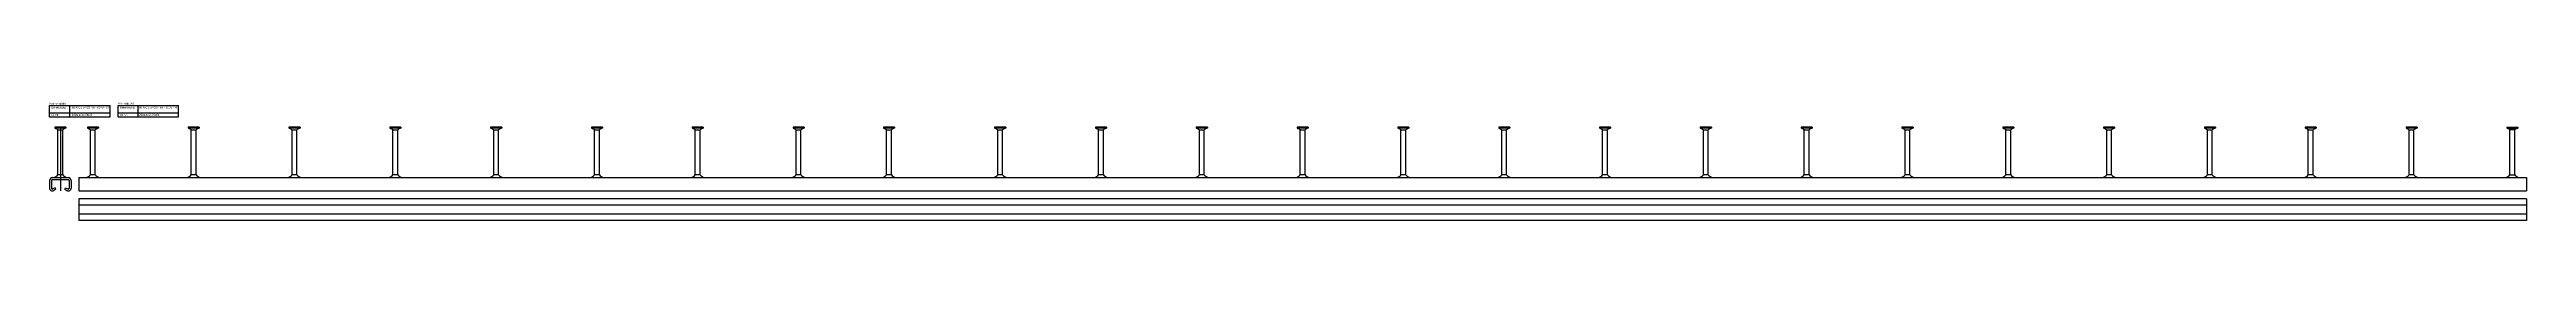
# Model space of a CAD drawing. Header units: inches. Extents: x 10 to 6153, y 9 to 3451.
# Drawn here: x 10 to 6153, y 9 to 301 of the extents above; entities that cross this region are included whole.
import ezdxf

# ---------------------------------------------------------------- set-up
doc = ezdxf.new("R2010")
doc.units = ezdxf.units.IN
doc.header["$MEASUREMENT"] = 0
doc.linetypes.add('MITTE2', pattern=[28.575, 19.05, -3.175, 3.175, -3.175])
doc.layers.add('Halfen', color=2, linetype='Continuous')
doc.styles.add('ARIAL50', font='arial.ttf', dxfattribs={"height": 5})

msp = doc.modelspace()

# ---------------------------------------------------------------- linework, layer by layer
at = {"layer": 'Halfen'}
for p, q in [((10.3, 293.3), (160.3, 293.3)), ((10.3, 265.3), (10.3, 293.3)), ((10.3, 275.3), (160.3, 275.3)), ((10.3, 265.3), (160.3, 265.3)), ((60.3, 265.3), (60.3, 293.3)), ((160.3, 265.3), (160.3, 293.3)), ((180.3, 293.3), (330.3, 293.3)), ((180.3, 265.3), (180.3, 293.3)), ((180.3, 275.3), (330.3, 275.3)), ((180.3, 265.3), (330.3, 265.3)), ((230.3, 265.3), (230.3, 293.3)), ((330.3, 265.3), (330.3, 293.3)), ((50.8, 240), (23.4, 240)), ((23.4, 240), (23.4, 237.3)), ((50.8, 237.3), (23.4, 237.3)), ((23.8, 237.3), (30.6, 233.8)), ((31.1, 122.3), (31.1, 233)), ((31.7, 233.5), (42.4, 233.5)), ((32, 240), (32, 237.3)), ((42.2, 240), (42.2, 237.3)), ((43.1, 122.3), (43.1, 233)), ((50.3, 237.3), (43.5, 233.8)), ((50.8, 240), (50.8, 237.3)), ((131.6, 240), (104.1, 240)), ((104.1, 240), (104.1, 237.3)), ((131.6, 237.3), (104.1, 237.3)), ((104.6, 237.3), (111.4, 233.8)), ((111.8, 122.3), (111.8, 233)), ((112.5, 233.5), (123.1, 233.5)), ((112.8, 240), (112.8, 237.3)), ((122.9, 240), (122.9, 237.3)), ((123.8, 122.3), (123.8, 233)), ((131.1, 237.3), (124.3, 233.8)), ((131.6, 240), (131.6, 237.3)), ((381.6, 240), (354.1, 240)), ((354.1, 240), (354.1, 237.3)), ((381.6, 237.3), (354.1, 237.3)), ((354.6, 237.3), (361.4, 233.8)), ((361.8, 122.3), (361.8, 233)), ((362.5, 233.5), (373.1, 233.5)), ((362.8, 240), (362.8, 237.3)), ((372.9, 240), (372.9, 237.3)), ((373.8, 122.3), (373.8, 233)), ((381.1, 237.3), (374.3, 233.8)), ((381.6, 240), (381.6, 237.3)), ((631.6, 240), (604.1, 240)), ((604.1, 240), (604.1, 237.3)), ((631.6, 237.3), (604.1, 237.3)), ((604.6, 237.3), (611.4, 233.8)), ((611.8, 122.3), (611.8, 233)), ((612.5, 233.5), (623.1, 233.5)), ((612.8, 240), (612.8, 237.3)), ((622.9, 240), (622.9, 237.3)), ((623.8, 122.3), (623.8, 233)), ((631.1, 237.3), (624.3, 233.8)), ((631.6, 240), (631.6, 237.3)), ((881.6, 240), (854.1, 240)), ((854.1, 240), (854.1, 237.3)), ((881.6, 237.3), (854.1, 237.3)), ((854.6, 237.3), (861.4, 233.8)), ((861.8, 122.3), (861.8, 233)), ((862.5, 233.5), (873.1, 233.5)), ((862.8, 240), (862.8, 237.3)), ((872.9, 240), (872.9, 237.3)), ((873.8, 122.3), (873.8, 233)), ((881.1, 237.3), (874.3, 233.8)), ((881.6, 240), (881.6, 237.3)), ((1131.6, 240), (1104.1, 240)), ((1104.1, 240), (1104.1, 237.3)), ((1131.6, 237.3), (1104.1, 237.3)), ((1104.6, 237.3), (1111.4, 233.8)), ((1111.8, 122.3), (1111.8, 233)), ((1112.5, 233.5), (1123.1, 233.5)), ((1112.8, 240), (1112.8, 237.3)), ((1122.9, 240), (1122.9, 237.3)), ((1123.8, 122.3), (1123.8, 233)), ((1131.1, 237.3), (1124.3, 233.8)), ((1131.6, 240), (1131.6, 237.3)), ((1381.6, 240), (1354.1, 240)), ((1354.1, 240), (1354.1, 237.3)), ((1381.6, 237.3), (1354.1, 237.3)), ((1354.6, 237.3), (1361.4, 233.8)), ((1361.8, 122.3), (1361.8, 233)), ((1362.5, 233.5), (1373.1, 233.5)), ((1362.8, 240), (1362.8, 237.3)), ((1372.9, 240), (1372.9, 237.3)), ((1373.8, 122.3), (1373.8, 233)), ((1381.1, 237.3), (1374.3, 233.8)), ((1381.6, 240), (1381.6, 237.3)), ((1631.6, 240), (1604.1, 240)), ((1604.1, 240), (1604.1, 237.3)), ((1631.6, 237.3), (1604.1, 237.3)), ((1604.6, 237.3), (1611.4, 233.8)), ((1611.8, 122.3), (1611.8, 233)), ((1612.5, 233.5), (1623.1, 233.5)), ((1612.8, 240), (1612.8, 237.3)), ((1622.9, 240), (1622.9, 237.3)), ((1623.8, 122.3), (1623.8, 233)), ((1631.1, 237.3), (1624.3, 233.8)), ((1631.6, 240), (1631.6, 237.3)), ((1881.6, 240), (1854.1, 240)), ((1854.1, 240), (1854.1, 237.3)), ((1881.6, 237.3), (1854.1, 237.3)), ((1854.6, 237.3), (1861.4, 233.8)), ((1861.8, 122.3), (1861.8, 233)), ((1862.5, 233.5), (1873.1, 233.5)), ((1862.8, 240), (1862.8, 237.3)), ((1872.9, 240), (1872.9, 237.3)), ((1873.8, 122.3), (1873.8, 233)), ((1881.1, 237.3), (1874.3, 233.8)), ((1881.6, 240), (1881.6, 237.3)), ((2105.7, 240), (2078.3, 240)), ((2078.3, 240), (2078.3, 237.3)), ((2105.7, 237.3), (2078.3, 237.3)), ((2078.8, 237.3), (2085.6, 233.8)), ((2086, 122.3), (2086, 233)), ((2086.7, 233.5), (2097.3, 233.5)), ((2086.9, 240), (2086.9, 237.3)), ((2097.1, 240), (2097.1, 237.3)), ((2098, 122.3), (2098, 233)), ((2105.2, 237.3), (2098.4, 233.8)), ((2105.7, 240), (2105.7, 237.3)), ((2381.6, 240), (2354.1, 240)), ((2354.1, 240), (2354.1, 237.3)), ((2381.6, 237.3), (2354.1, 237.3)), ((2354.6, 237.3), (2361.4, 233.8)), ((2361.8, 122.3), (2361.8, 233)), ((2362.5, 233.5), (2373.1, 233.5)), ((2362.8, 240), (2362.8, 237.3)), ((2372.9, 240), (2372.9, 237.3)), ((2373.8, 122.3), (2373.8, 233)), ((2381.1, 237.3), (2374.3, 233.8)), ((2381.6, 240), (2381.6, 237.3)), ((2631.6, 240), (2604.1, 240)), ((2604.1, 240), (2604.1, 237.3)), ((2631.6, 237.3), (2604.1, 237.3)), ((2604.6, 237.3), (2611.4, 233.8)), ((2611.8, 122.3), (2611.8, 233)), ((2612.5, 233.5), (2623.1, 233.5)), ((2612.8, 240), (2612.8, 237.3)), ((2622.9, 240), (2622.9, 237.3)), ((2623.8, 122.3), (2623.8, 233)), ((2631.1, 237.3), (2624.3, 233.8)), ((2631.6, 240), (2631.6, 237.3)), ((2881.6, 240), (2854.1, 240)), ((2854.1, 240), (2854.1, 237.3)), ((2881.6, 237.3), (2854.1, 237.3)), ((2854.6, 237.3), (2861.4, 233.8)), ((2861.8, 122.3), (2861.8, 233)), ((2862.5, 233.5), (2873.1, 233.5)), ((2862.8, 240), (2862.8, 237.3)), ((2872.9, 240), (2872.9, 237.3)), ((2873.8, 122.3), (2873.8, 233)), ((2881.1, 237.3), (2874.3, 233.8)), ((2881.6, 240), (2881.6, 237.3)), ((3131.6, 240), (3104.1, 240)), ((3104.1, 240), (3104.1, 237.3)), ((3131.6, 237.3), (3104.1, 237.3)), ((3104.6, 237.3), (3111.4, 233.8)), ((3111.8, 122.3), (3111.8, 233)), ((3112.5, 233.5), (3123.1, 233.5)), ((3112.8, 240), (3112.8, 237.3)), ((3122.9, 240), (3122.9, 237.3)), ((3123.8, 122.3), (3123.8, 233)), ((3131.1, 237.3), (3124.3, 233.8)), ((3131.6, 240), (3131.6, 237.3)), ((3381.6, 240), (3354.1, 240)), ((3354.1, 240), (3354.1, 237.3)), ((3381.6, 237.3), (3354.1, 237.3)), ((3354.6, 237.3), (3361.4, 233.8)), ((3361.8, 122.3), (3361.8, 233)), ((3362.5, 233.5), (3373.1, 233.5)), ((3362.8, 240), (3362.8, 237.3)), ((3372.9, 240), (3372.9, 237.3)), ((3373.8, 122.3), (3373.8, 233)), ((3381.1, 237.3), (3374.3, 233.8)), ((3381.6, 240), (3381.6, 237.3)), ((3631.6, 240), (3604.1, 240)), ((3604.1, 240), (3604.1, 237.3)), ((3631.6, 237.3), (3604.1, 237.3)), ((3604.6, 237.3), (3611.4, 233.8)), ((3611.8, 122.3), (3611.8, 233)), ((3612.5, 233.5), (3623.1, 233.5)), ((3612.8, 240), (3612.8, 237.3)), ((3622.9, 240), (3622.9, 237.3)), ((3623.8, 122.3), (3623.8, 233)), ((3631.1, 237.3), (3624.3, 233.8)), ((3631.6, 240), (3631.6, 237.3)), ((3881.6, 240), (3854.1, 240)), ((3854.1, 240), (3854.1, 237.3)), ((3881.6, 237.3), (3854.1, 237.3)), ((3854.6, 237.3), (3861.4, 233.8)), ((3861.8, 122.3), (3861.8, 233)), ((3862.5, 233.5), (3873.1, 233.5)), ((3862.8, 240), (3862.8, 237.3)), ((3872.9, 240), (3872.9, 237.3)), ((3873.8, 122.3), (3873.8, 233)), ((3881.1, 237.3), (3874.3, 233.8)), ((3881.6, 240), (3881.6, 237.3)), ((4131.6, 240), (4104.1, 240)), ((4104.1, 240), (4104.1, 237.3)), ((4131.6, 237.3), (4104.1, 237.3)), ((4104.6, 237.3), (4111.4, 233.8)), ((4111.8, 122.3), (4111.8, 233)), ((4112.5, 233.5), (4123.1, 233.5)), ((4112.8, 240), (4112.8, 237.3)), ((4122.9, 240), (4122.9, 237.3)), ((4123.8, 122.3), (4123.8, 233)), ((4131.1, 237.3), (4124.3, 233.8)), ((4131.6, 240), (4131.6, 237.3)), ((4381.6, 240), (4354.1, 240)), ((4354.1, 240), (4354.1, 237.3)), ((4381.6, 237.3), (4354.1, 237.3)), ((4354.6, 237.3), (4361.4, 233.8)), ((4361.8, 122.3), (4361.8, 233)), ((4362.5, 233.5), (4373.1, 233.5)), ((4362.8, 240), (4362.8, 237.3)), ((4372.9, 240), (4372.9, 237.3)), ((4373.8, 122.3), (4373.8, 233)), ((4381.1, 237.3), (4374.3, 233.8)), ((4381.6, 240), (4381.6, 237.3)), ((4631.6, 240), (4604.1, 240)), ((4604.1, 240), (4604.1, 237.3)), ((4631.6, 237.3), (4604.1, 237.3)), ((4604.6, 237.3), (4611.4, 233.8)), ((4611.8, 122.3), (4611.8, 233)), ((4612.5, 233.5), (4623.1, 233.5)), ((4612.8, 240), (4612.8, 237.3)), ((4622.9, 240), (4622.9, 237.3)), ((4623.8, 122.3), (4623.8, 233)), ((4631.1, 237.3), (4624.3, 233.8)), ((4631.6, 240), (4631.6, 237.3)), ((4881.6, 240), (4854.1, 240)), ((4854.1, 240), (4854.1, 237.3)), ((4881.6, 237.3), (4854.1, 237.3)), ((4854.6, 237.3), (4861.4, 233.8)), ((4861.8, 122.3), (4861.8, 233)), ((4862.5, 233.5), (4873.1, 233.5)), ((4862.8, 240), (4862.8, 237.3)), ((4872.9, 240), (4872.9, 237.3)), ((4873.8, 122.3), (4873.8, 233)), ((4881.1, 237.3), (4874.3, 233.8)), ((4881.6, 240), (4881.6, 237.3)), ((5131.6, 240), (5104.1, 240)), ((5104.1, 240), (5104.1, 237.3)), ((5131.6, 237.3), (5104.1, 237.3)), ((5104.6, 237.3), (5111.4, 233.8)), ((5111.8, 122.3), (5111.8, 233)), ((5112.5, 233.5), (5123.1, 233.5)), ((5112.8, 240), (5112.8, 237.3)), ((5122.9, 240), (5122.9, 237.3)), ((5123.8, 122.3), (5123.8, 233)), ((5131.1, 237.3), (5124.3, 233.8)), ((5131.6, 240), (5131.6, 237.3)), ((5381.6, 240), (5354.1, 240)), ((5354.1, 240), (5354.1, 237.3)), ((5381.6, 237.3), (5354.1, 237.3)), ((5354.6, 237.3), (5361.4, 233.8)), ((5361.8, 122.3), (5361.8, 233)), ((5362.5, 233.5), (5373.1, 233.5)), ((5362.8, 240), (5362.8, 237.3)), ((5372.9, 240), (5372.9, 237.3)), ((5373.8, 122.3), (5373.8, 233)), ((5381.1, 237.3), (5374.3, 233.8)), ((5381.6, 240), (5381.6, 237.3)), ((5631.6, 240), (5604.1, 240)), ((5604.1, 240), (5604.1, 237.3)), ((5631.6, 237.3), (5604.1, 237.3)), ((5604.6, 237.3), (5611.4, 233.8)), ((5611.8, 122.3), (5611.8, 233)), ((5612.5, 233.5), (5623.1, 233.5)), ((5612.8, 240), (5612.8, 237.3)), ((5622.9, 240), (5622.9, 237.3)), ((5623.8, 122.3), (5623.8, 233)), ((5631.1, 237.3), (5624.3, 233.8)), ((5631.6, 240), (5631.6, 237.3)), ((5881.6, 240), (5854.1, 240)), ((5854.1, 240), (5854.1, 237.3)), ((5881.6, 237.3), (5854.1, 237.3)), ((5854.6, 237.3), (5861.4, 233.8)), ((5861.8, 122.3), (5861.8, 233)), ((5862.5, 233.5), (5873.1, 233.5)), ((5862.8, 240), (5862.8, 237.3)), ((5872.9, 240), (5872.9, 237.3)), ((5873.8, 122.3), (5873.8, 233)), ((5881.1, 237.3), (5874.3, 233.8)), ((5881.6, 240), (5881.6, 237.3)), ((6104.1, 240), (6131.6, 240)), ((6104.1, 240), (6104.1, 237.3)), ((6104.1, 237.3), (6131.6, 237.3)), ((6104.6, 237.3), (6111.4, 233.8)), ((6111.8, 122.3), (6111.8, 233)), ((6123.2, 233.5), (6112.5, 233.5)), ((6112.8, 240), (6112.8, 237.3)), ((6122.9, 240), (6122.9, 237.3)), ((6123.8, 122.3), (6123.8, 233)), ((6131.1, 237.3), (6124.3, 233.8)), ((6131.6, 240), (6131.6, 237.3)), ((10.3, 107.8), (10.3, 89.3)), ((14.8, 107.8), (14.8, 89.3)), ((17.8, 115.3), (56.3, 115.3)), ((17.8, 110.8), (56.3, 110.8)), ((23.9, 90.2), (18.6, 87.2)), ((26.1, 86.3), (20.8, 83.3)), ((26.1, 86.3), (23.9, 90.2)), ((43.1, 122.3), (31.1, 122.3)), ((48, 86.3), (50.3, 90.2)), ((48, 86.3), (53.3, 83.3)), ((50.3, 90.2), (55.6, 87.2)), ((59.3, 107.8), (59.3, 89.3)), ((63.8, 107.8), (63.8, 89.3)), ((82.8, 115.3), (6152.8, 115.3)), ((82.8, 115.3), (82.8, 82.3)), ((82.8, 82.3), (6152.8, 82.3)), ((6152.8, 62.3), (82.8, 62.3)), ((82.8, 62.3), (82.8, 8.8)), ((123.8, 122.3), (111.8, 122.3)), ((373.8, 122.3), (361.8, 122.3)), ((623.8, 122.3), (611.8, 122.3)), ((873.8, 122.3), (861.8, 122.3)), ((1123.8, 122.3), (1111.8, 122.3)), ((1373.8, 122.3), (1361.8, 122.3)), ((1623.8, 122.3), (1611.8, 122.3)), ((1873.8, 122.3), (1861.8, 122.3)), ((2098, 122.3), (2086, 122.3)), ((2373.8, 122.3), (2361.8, 122.3)), ((2623.8, 122.3), (2611.8, 122.3)), ((2873.8, 122.3), (2861.8, 122.3)), ((3123.8, 122.3), (3111.8, 122.3)), ((3373.8, 122.3), (3361.8, 122.3)), ((3623.8, 122.3), (3611.8, 122.3)), ((3873.8, 122.3), (3861.8, 122.3)), ((4123.8, 122.3), (4111.8, 122.3)), ((4373.8, 122.3), (4361.8, 122.3)), ((4623.8, 122.3), (4611.8, 122.3)), ((4873.8, 122.3), (4861.8, 122.3)), ((5123.8, 122.3), (5111.8, 122.3)), ((5373.8, 122.3), (5361.8, 122.3)), ((5623.8, 122.3), (5611.8, 122.3)), ((5873.8, 122.3), (5861.8, 122.3)), ((6111.8, 122.3), (6123.8, 122.3)), ((6152.8, 115.3), (6152.8, 82.3)), ((6152.8, 62.3), (6152.8, 8.8)), ((6152.8, 46.6), (82.8, 46.6)), ((6152.8, 24.6), (82.8, 24.6)), ((6152.8, 8.8), (82.8, 8.8))]:
    msp.add_line(p, q, dxfattribs=at)
at = {"layer": 'Halfen', "color": 1, "linetype": 'MITTE2', "ltscale": 10}
msp.add_line((37.1, 240), (37.1, 82.3), dxfattribs=at)
at = {"layer": 'Halfen'}
for centre, radius, start, end in [((30.3, 233), 0.8, 0, 62.30053), ((43.9, 233), 0.8, 117.69947, 180), ((111, 233), 0.8, 0, 62.30053), ((124.6, 233), 0.8, 117.69947, 180), ((361, 233), 0.8, 0, 62.30053), ((374.6, 233), 0.8, 117.69947, 180), ((611, 233), 0.8, 0, 62.30053), ((624.6, 233), 0.8, 117.69947, 180), ((861, 233), 0.8, 0, 62.30053), ((874.6, 233), 0.8, 117.69947, 180), ((1111, 233), 0.8, 0, 62.30053), ((1124.6, 233), 0.8, 117.69947, 180), ((1361, 233), 0.8, 0, 62.30053), ((1374.6, 233), 0.8, 117.69947, 180), ((1611, 233), 0.8, 0, 62.30053), ((1624.6, 233), 0.8, 117.69947, 180), ((1861, 233), 0.8, 0, 62.30053), ((1874.6, 233), 0.8, 117.69947, 180), ((2085.2, 233), 0.8, 0, 62.30053), ((2098.8, 233), 0.8, 117.69947, 180), ((2361, 233), 0.8, 0, 62.30053), ((2374.6, 233), 0.8, 117.69947, 180), ((2611, 233), 0.8, 0, 62.30053), ((2624.6, 233), 0.8, 117.69947, 180), ((2861, 233), 0.8, 0, 62.30053), ((2874.6, 233), 0.8, 117.69947, 180), ((3111, 233), 0.8, 0, 62.30053), ((3124.6, 233), 0.8, 117.69947, 180), ((3361, 233), 0.8, 0, 62.30053), ((3374.6, 233), 0.8, 117.69947, 180), ((3611, 233), 0.8, 0, 62.30053), ((3624.6, 233), 0.8, 117.69947, 180), ((3861, 233), 0.8, 0, 62.30053), ((3874.6, 233), 0.8, 117.69947, 180), ((4111, 233), 0.8, 0, 62.30053), ((4124.6, 233), 0.8, 117.69947, 180), ((4361, 233), 0.8, 0, 62.30053), ((4374.6, 233), 0.8, 117.69947, 180), ((4611, 233), 0.8, 0, 62.30053), ((4624.6, 233), 0.8, 117.69947, 180), ((4861, 233), 0.8, 0, 62.30053), ((4874.6, 233), 0.8, 117.69947, 180), ((5111, 233), 0.8, 0, 62.30053), ((5124.6, 233), 0.8, 117.69947, 180), ((5361, 233), 0.8, 0, 62.30053), ((5374.6, 233), 0.8, 117.69947, 180), ((5611, 233), 0.8, 0, 62.30053), ((5624.6, 233), 0.8, 117.69947, 180), ((5861, 233), 0.8, 0, 62.30053), ((5874.6, 233), 0.8, 117.69947, 180), ((6111, 233), 0.8, 0, 62.30053), ((6124.6, 233), 0.8, 117.69947, 180), ((17.8, 107.8), 7.5, 90, 180), ((17.3, 89.3), 7, 180, 300), ((17.8, 107.8), 3, 90, 180), ((17.3, 89.3), 2.5, 180, 300), ((17.6, 131.4), 16.3, 278.39749, 325.99929), ((56.6, 131.4), 16.3, 214.00071, 261.60251), ((56.8, 89.3), 7, 240, 0), ((56.8, 89.3), 2.5, 240, 0), ((56.3, 107.8), 7.5, 0, 90), ((56.3, 107.8), 3, 0, 90), ((98.3, 131.4), 16.3, 278.39749, 325.99929), ((137.3, 131.4), 16.3, 214.00071, 261.60251), ((348.3, 131.4), 16.3, 278.39749, 325.99929), ((387.3, 131.4), 16.3, 214.00071, 261.60251), ((598.3, 131.4), 16.3, 278.39749, 325.99929), ((637.3, 131.4), 16.3, 214.00071, 261.60251), ((848.3, 131.4), 16.3, 278.39749, 325.99929), ((887.3, 131.4), 16.3, 214.00071, 261.60251), ((1098.3, 131.4), 16.3, 278.39749, 325.99929), ((1137.3, 131.4), 16.3, 214.00071, 261.60251), ((1348.3, 131.4), 16.3, 278.39749, 325.99929), ((1387.3, 131.4), 16.3, 214.00071, 261.60251), ((1598.3, 131.4), 16.3, 278.39749, 325.99929), ((1637.3, 131.4), 16.3, 214.00071, 261.60251), ((1848.3, 131.4), 16.3, 278.39749, 325.99929), ((1887.3, 131.4), 16.3, 214.00071, 261.60251), ((2072.5, 131.4), 16.3, 278.39749, 325.99929), ((2111.5, 131.4), 16.3, 214.00071, 261.60251), ((2348.3, 131.4), 16.3, 278.39749, 325.99929), ((2387.3, 131.4), 16.3, 214.00071, 261.60251), ((2598.3, 131.4), 16.3, 278.39749, 325.99929), ((2637.3, 131.4), 16.3, 214.00071, 261.60251), ((2848.3, 131.4), 16.3, 278.39749, 325.99929), ((2887.3, 131.4), 16.3, 214.00071, 261.60251), ((3098.3, 131.4), 16.3, 278.39749, 325.99929), ((3137.3, 131.4), 16.3, 214.00071, 261.60251), ((3348.3, 131.4), 16.3, 278.39749, 325.99929), ((3387.3, 131.4), 16.3, 214.00071, 261.60251), ((3598.3, 131.4), 16.3, 278.39749, 325.99929), ((3637.3, 131.4), 16.3, 214.00071, 261.60251), ((3848.3, 131.4), 16.3, 278.39749, 325.99929), ((3887.3, 131.4), 16.3, 214.00071, 261.60251), ((4098.3, 131.4), 16.3, 278.39749, 325.99929), ((4137.3, 131.4), 16.3, 214.00071, 261.60251), ((4348.3, 131.4), 16.3, 278.39749, 325.99929), ((4387.3, 131.4), 16.3, 214.00071, 261.60251), ((4598.3, 131.4), 16.3, 278.39749, 325.99929), ((4637.3, 131.4), 16.3, 214.00071, 261.60251), ((4848.3, 131.4), 16.3, 278.39749, 325.99929), ((4887.3, 131.4), 16.3, 214.00071, 261.60251), ((5098.3, 131.4), 16.3, 278.39749, 325.99929), ((5137.3, 131.4), 16.3, 214.00071, 261.60251), ((5348.3, 131.4), 16.3, 278.39749, 325.99929), ((5387.3, 131.4), 16.3, 214.00071, 261.60251), ((5598.3, 131.4), 16.3, 278.39749, 325.99929), ((5637.3, 131.4), 16.3, 214.00071, 261.60251), ((5848.3, 131.4), 16.3, 278.39749, 325.99929), ((5887.3, 131.4), 16.3, 214.00071, 261.60251), ((6098.3, 131.4), 16.3, 278.39749, 325.99929), ((6137.3, 131.4), 16.3, 214.00071, 261.60251)]:
    msp.add_arc(centre, radius, start, end, dxfattribs=at)

# ---------------------------------------------------------------- texts
at = {"layer": 'Halfen', "style": 'ARIAL50'}
for s, p in [('feuerverzinkt', (10.3, 295.8)), ('Benennung', (15.3, 285.8)), ('Id. Nr.', (15.3, 267.8)), ('2001.100-00003', (65.3, 267.8)), ('HTA-CE 54/33 - fv - 6070 - VF', (65.3, 285.8)), ('A4 - Ank. A4', (180.3, 295.8)), ('Benennung', (185.3, 285.8)), ('Id. Nr.', (185.3, 267.8)), ('2001.102-00001', (232.3, 267.8)), ('HTA-CE 54/33 - A4 - 6070 - VF', (232.3, 285.8))]:
    msp.add_text(s, height=5, dxfattribs=at).set_placement(p)

doc.saveas('drawing.dxf')
